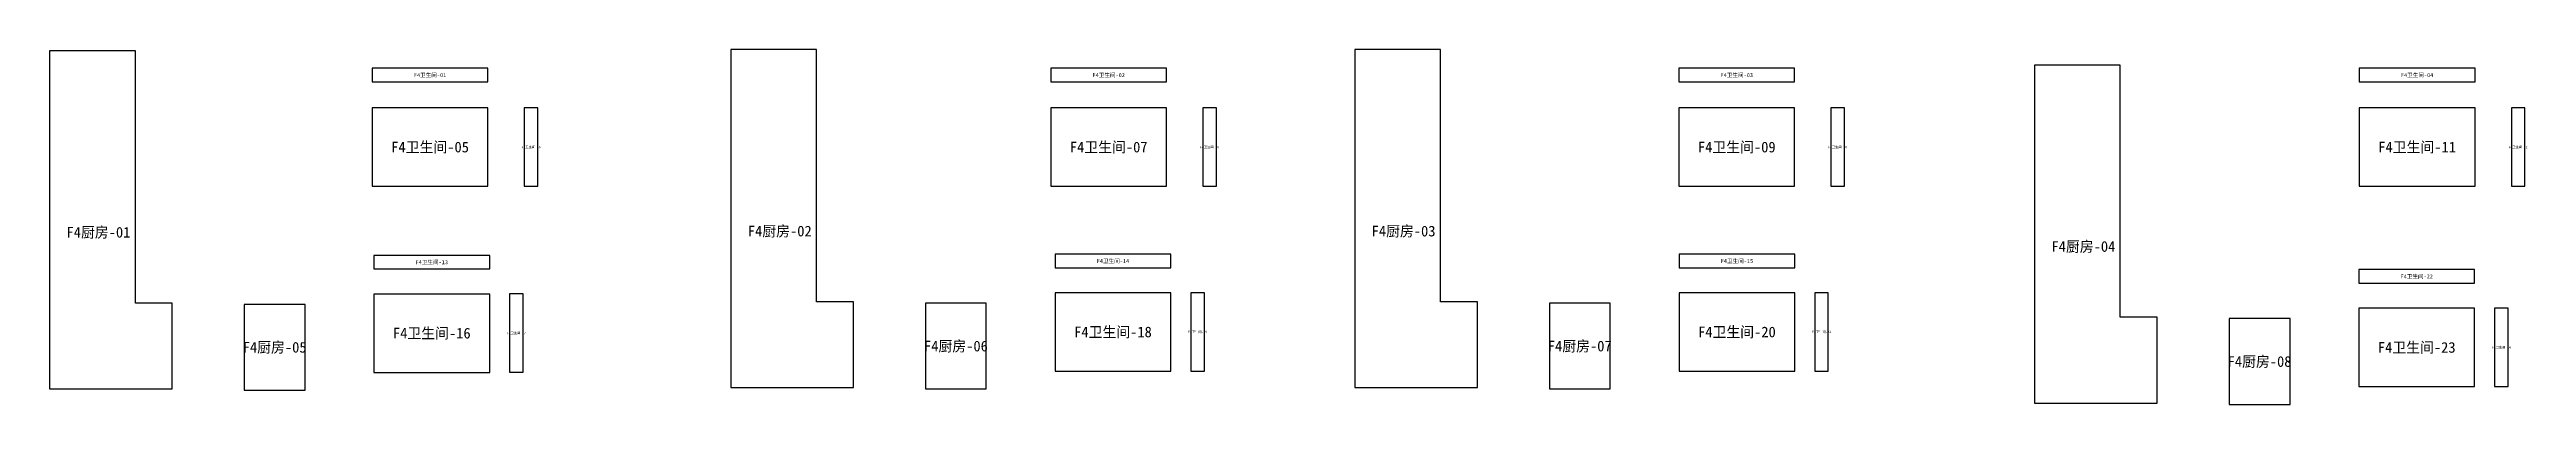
# Model space of a CAD drawing. Header units: inches. Extents: x 44145 to 132907, y -98283 to 21892.
# Drawn here: x 45076 to 63691, y -98283 to -95616 of the extents above; entities that cross this region are included whole.
import ezdxf
from ezdxf.enums import TextEntityAlignment as Align

# ---------------------------------------------------------------- set-up
doc = ezdxf.new("R2010")
doc.units = ezdxf.units.IN
doc.layers.add('NUMBERS', color=7, linetype='Continuous')
doc.layers.add('OUTER', color=7, linetype='Continuous')

msp = doc.modelspace()

# ---------------------------------------------------------------- texts
at = {"layer": 'NUMBERS'}
for s, height, p in [('F4卫生间-01', 30, (47936, -95808)), ('F4卫生间-02', 30, (53036, -95808)), ('F4卫生间-03', 30, (57756, -95808)), ('F4卫生间-04', 30, (62869, -95808)), ('F4卫生间-05', 80, (47936, -96349)), ('F4卫生间-06', 17.6, (48695, -96349)), ('F4卫生间-07', 80, (53036, -96349)), ('F4卫生间-08', 17.6, (53794, -96349)), ('F4卫生间-09', 80, (57756, -96349)), ('F4卫生间-10', 17.6, (58514, -96349)), ('F4卫生间-11', 80, (62869, -96349)), ('F4卫生间-12', 17.6, (63627, -96349)), ('F4厨房-01', 80, (45444, -96989)), ('F4厨房-02', 80, (50564, -96980)), ('F4厨房-03', 80, (55252, -96980)), ('F4厨房-04', 80, (60361, -97096)), ('F4卫生间-13', 30, (47949, -97214)), ('F4卫生间-14', 30, (53068, -97205)), ('F4卫生间-15', 30, (57757, -97205)), ('F4卫生间-22', 30, (62866, -97321)), ('F4卫生间-16', 80, (47949, -97747)), ('F4卫生间-18', 80, (53068, -97738)), ('F4卫生间-19', 17.6, (53704, -97737)), ('F4卫生间-20', 80, (57757, -97738)), ('F4卫生间-21', 17.6, (58393, -97737)), ('F4厨房-05', 80, (46768, -97853)), ('F4卫生间-17', 17.6, (48584, -97746)), ('F4厨房-06', 80, (51888, -97844)), ('F4厨房-07', 80, (56576, -97844)), ('F4厨房-08', 80, (61685, -97960)), ('F4卫生间-23', 80, (62866, -97854)), ('F4卫生间-24', 17.6, (63502, -97854))]:
    msp.add_text(s, height=height, dxfattribs=at).set_placement(p, align=Align.MIDDLE_CENTER)

# ---------------------------------------------------------------- linework, layer by layer
at = {"layer": 'OUTER'}
for points in [[(45076, -98165), (45998, -98165), (45998, -97521), (45721, -97521), (45721, -95625), (45076, -95625), (45076, -98165)], [(50196, -98156), (51118, -98156), (51118, -97512), (50840, -97512), (50840, -95616), (50196, -95616), (50196, -98156)], [(54885, -98156), (55807, -98156), (55807, -97512), (55529, -97512), (55529, -95616), (54885, -95616), (54885, -98156)], [(47501, -95859), (48371, -95859), (48371, -95757), (47501, -95757), (47501, -95859)], [(52601, -95859), (53471, -95859), (53471, -95757), (52601, -95757), (52601, -95859)], [(57321, -95859), (58191, -95859), (58191, -95757), (57321, -95757), (57321, -95859)], [(59994, -98273), (60916, -98273), (60916, -97628), (60638, -97628), (60638, -95733), (59994, -95733), (59994, -98273)], [(62434, -95859), (63304, -95859), (63304, -95757), (62434, -95757), (62434, -95859)], [(47501, -96644), (48371, -96644), (48371, -96055), (47501, -96055), (47501, -96644)], [(48644, -96644), (48745, -96644), (48745, -96055), (48644, -96055), (48644, -96644)], [(52601, -96644), (53471, -96644), (53471, -96055), (52601, -96055), (52601, -96644)], [(53743, -96644), (53845, -96644), (53845, -96055), (53743, -96055), (53743, -96644)], [(57321, -96644), (58191, -96644), (58191, -96055), (57321, -96055), (57321, -96644)], [(58464, -96644), (58565, -96644), (58565, -96055), (58464, -96055), (58464, -96644)], [(62434, -96644), (63304, -96644), (63304, -96055), (62434, -96055), (62434, -96644)], [(63577, -96644), (63678, -96644), (63678, -96055), (63577, -96055), (63577, -96644)], [(47514, -97264), (48384, -97264), (48384, -97163), (47514, -97163), (47514, -97264)], [(52633, -97256), (53503, -97256), (53503, -97154), (52633, -97154), (52633, -97256)], [(57322, -97256), (58192, -97256), (58192, -97154), (57322, -97154), (57322, -97256)], [(62431, -97372), (63301, -97372), (63301, -97270), (62431, -97270), (62431, -97372)], [(46539, -98175), (46996, -98175), (46996, -97531), (46539, -97531), (46539, -98175)], [(47514, -98042), (48384, -98042), (48384, -97453), (47514, -97453), (47514, -98042)], [(48534, -98041), (48635, -98041), (48635, -97452), (48534, -97452), (48534, -98041)], [(51659, -98166), (52116, -98166), (52116, -97522), (51659, -97522), (51659, -98166)], [(52633, -98033), (53503, -98033), (53503, -97444), (52633, -97444), (52633, -98033)], [(53653, -98032), (53755, -98032), (53755, -97443), (53653, -97443), (53653, -98032)], [(56348, -98166), (56805, -98166), (56805, -97522), (56348, -97522), (56348, -98166)], [(57322, -98033), (58192, -98033), (58192, -97444), (57322, -97444), (57322, -98033)], [(58342, -98032), (58444, -98032), (58444, -97443), (58342, -97443), (58342, -98032)], [(61457, -98283), (61914, -98283), (61914, -97638), (61457, -97638), (61457, -98283)], [(62431, -98149), (63301, -98149), (63301, -97560), (62431, -97560), (62431, -98149)], [(63451, -98148), (63553, -98148), (63553, -97559), (63451, -97559), (63451, -98148)]]:
    msp.add_lwpolyline(points, dxfattribs=at)

msp.set_redraw_order([(e.dxf.handle, doc.entitydb.next_handle()) for e in msp.query("TEXT MTEXT ATTDEF DIMENSION ARC_DIMENSION")])  # texts and dimensions are drawn at this point

doc.saveas('drawing.dxf')
